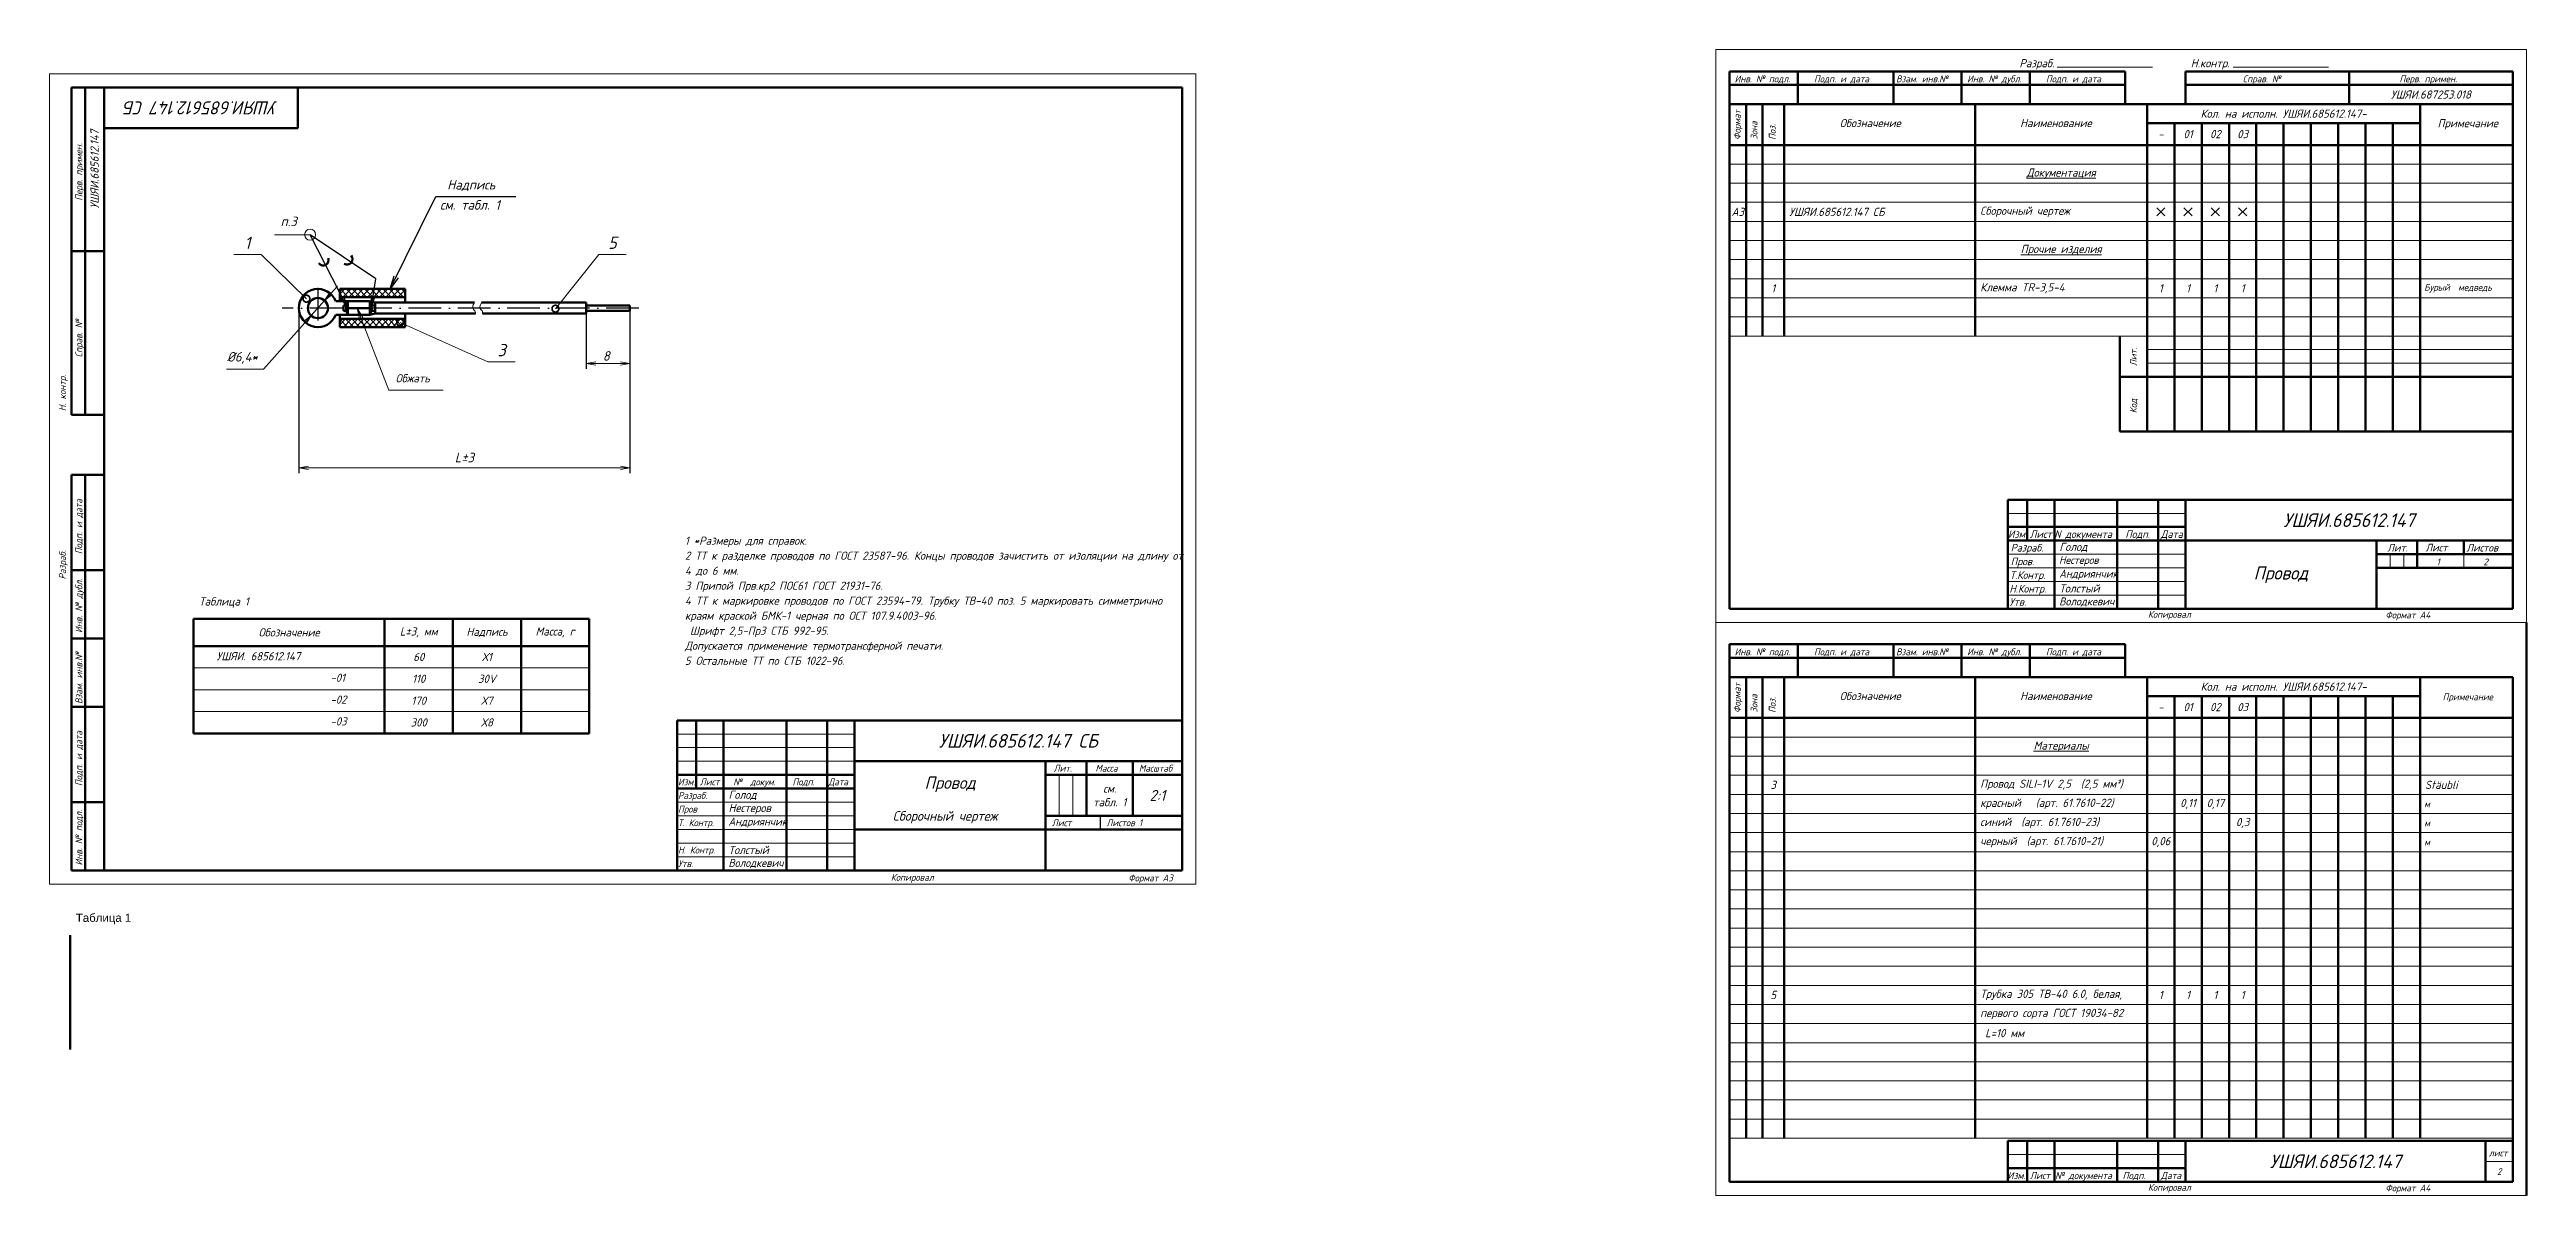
# Model space of a CAD drawing. Header units: millimetres. Extents: x 3219 to 51106, y -14166 to 2063.
# Drawn here: x 7780 to 8688, y 152 to 572 of the extents above; entities that cross this region are included whole.
import ezdxf
from ezdxf.enums import TextEntityAlignment as Align

# ---------------------------------------------------------------- set-up
doc = ezdxf.new("R2010")
doc.units = ezdxf.units.MM
doc.linetypes.add('ACAD_ISO10W100', pattern=[18, 12, -3, 0, -3])
doc.layers.get('0').update_dxf_attribs({"lineweight": 53})
for name, color, linetype, lineweight in [('01', 254, 'Continuous', 70), ('1', 1, 'Continuous', 18), ('TONK', 3, 'Continuous', 20), ('Оси', 3, 'ACAD_ISO10W100', 25), ('Размеры', 2, 'Continuous', 18), ('текст', 4, 'Continuous', 20), ('Штриховка', 80, 'Continuous', 20)]:
    doc.layers.add(name, color=color, linetype=linetype, lineweight=lineweight)
doc.layers.add('FORMAT', color=2, linetype='Continuous')
doc.styles.add('Arial', font='arial.ttf', dxfattribs={"height": 3})
doc.styles.add('Arialc', font='arial.ttf')
doc.styles.add('гост', font='GOST Common Italic.ttf')
doc.dimstyles.new('Arial', dxfattribs={"dimscale": 0, "dimtxt": 3, "dimasz": 3, "dimexe": 2, "dimexo": 0, "dimgap": 2, "dimtad": 1, "dimtoh": 1, "dimdec": 1, "dimrnd": 0.1, "dimzin": 9, "dimtxsty": 'Arial', "dimblk": 'OPEN', "dimcen": -3, "dimdle": 1.25, "dimclrd": 256, "dimclre": 256, "dimclrt": 256, "dimadec": 1, "dimazin": 2, "dimtfac": 1, "dimtdec": 1, "dimtmove": 0, "dimatfit": 3, "dimldrblk": 'DOTSMALL', "dimfxl": 2, "dimtvp": 1.5, "dimtolj": 1, "dimtzin": 1, "dimlwd": -1, "dimarcsym": 0})
doc.dimstyles.new('Arial гост', dxfattribs={"dimscale": 0, "dimtxt": 3.5, "dimasz": 3.5, "dimexe": 2, "dimexo": 0, "dimgap": 2, "dimtad": 1, "dimtoh": 1, "dimdec": 1, "dimrnd": 0.1, "dimzin": 9, "dimtxsty": 'гост', "dimblk": 'OPEN', "dimcen": -3, "dimdle": 1.25, "dimclrd": 256, "dimclre": 256, "dimclrt": 256, "dimadec": 1, "dimazin": 2, "dimtfac": 1, "dimtdec": 1, "dimtmove": 0, "dimatfit": 3, "dimldrblk": 'DOTSMALL', "dimfxl": 2, "dimtvp": 1.5, "dimtolj": 1, "dimtzin": 1, "dimlwd": -1, "dimarcsym": 0})
doc.dimstyles.new('Arial1', dxfattribs={"dimtxt": 3, "dimasz": 3, "dimexe": 2, "dimexo": 0, "dimgap": 2, "dimtad": 2, "dimdec": 1, "dimrnd": 0.1, "dimzin": 9, "dimtxsty": 'Arial', "dimblk": 'OPEN', "dimcen": -3, "dimdle": 1.25, "dimclrd": 256, "dimclre": 256, "dimclrt": 256, "dimadec": 0, "dimazin": 2, "dimtfac": 1, "dimtdec": 1, "dimtmove": 1, "dimatfit": 0, "dimldrblk": 'DOTSMALL', "dimfxl": 2, "dimtvp": 1.5, "dimtolj": 1, "dimtzin": 1, "dimlwd": 25, "dimlwe": 25, "dimarcsym": 0})
doc.dimstyles.new('Arial2  гост', dxfattribs={"dimscale": 0, "dimtxt": 3.5, "dimasz": 3.5, "dimexe": 2, "dimexo": 0, "dimgap": 1, "dimtad": 1, "dimtoh": 1, "dimdec": 1, "dimlfac": 0.5, "dimrnd": 0.1, "dimzin": 9, "dimtxsty": 'гост', "dimblk": 'OPEN', "dimcen": -4, "dimdle": 1.25, "dimclrd": 256, "dimclre": 256, "dimclrt": 256, "dimadec": 1, "dimazin": 2, "dimtfac": 1, "dimtdec": 1, "dimtmove": 0, "dimatfit": 3, "dimldrblk": 'DOTSMALL', "dimfxl": 2, "dimtvp": 1.5, "dimtolj": 1, "dimtzin": 1, "dimlwd": -1, "dimarcsym": 0})

msp = doc.modelspace()

# ---------------------------------------------------------------- texts
at = {"layer": 'FORMAT', "style": 'гост'}
for s, height, p in [('Справ. №', 2.5, (8590.78, 560.03)), ('Перв. примен.', 2.5, (8651.78, 560.03)), ('Примечание', 3, (8666.28, 543.53)), ('Примечание', 2.5, (8666.28, 333.53))]:
    msp.add_text(s, height=height, dxfattribs=at).set_placement(p, align=Align.CENTER)
for s, p in [('Перв. примен.', (7792.12, 527.16)), ('Справ. №', (7792.12, 466.16))]:
    msp.add_text(s, height=2.5, rotation=90, dxfattribs=at).set_placement(p, align=Align.CENTER)
at = {"layer": 'TONK', "style": 'гост'}
for s, height, p in [('Изм.', 2.8, (8497.78, 393.03)), ('Разраб.', 2.8, (8498.78, 388.03)), ('Лист', 2.8, (8505.78, 393.03)), ('N документа', 2.8, (8514.78, 393.03)), ('Подп.', 2.8, (8540.78, 393.03)), ('Дата', 2.8, (8553.78, 393.03)), ('Лит.', 2.8, (8636.78, 388.03)), ('Лист', 2.8, (8650.78, 388.09)), ('Листов ', 2.8, (8665.78, 388.03)), ('Пров.', 2.8, (8498.78, 383.03)), ('1', 2.5, (8654.83, 382.99)), ('2', 2.5, (8672.03, 382.99)), ('Н.Контр.', 2.8, (8498.3, 372.99)), ('Т.Контр.', 2.8, (8498.46, 378.01)), ('Утв.', 2.8, (8498.3, 368.17)), ('лист', 2.5, (8673.99, 166.36)), ('Изм.', 2.6, (8497.63, 158.03)), ('Лист', 2.6, (8505.78, 158.03)), ('№ документа', 2.6, (8515.03, 158.02)), ('Подп.', 2.6, (8539.78, 158.03)), ('Дата', 2.6, (8553.78, 158.03))]:
    msp.add_text(s, height=height, dxfattribs=at).set_placement(p)
for s, insert, char_height, width, attachment_point in [('{\\LДокументация}', (8517.28, 526.53), 3, 63, 5), (' УШЯИ.685612.147 СБ', (8415.78, 512.53), 3, 70, 4), (' Сборочный чертеж', (8485.78, 512.53), 3, 63, 4), ('{\\LПрочие изделия}', (8517.28, 498.53), 3, 63, 5), ('1', (8411.78, 484.53), 3, 8, 5), ('1', (8411.78, 484.53), 3, 8, 5), (' Клемма TR-3,5-4', (8485.78, 484.53), 3, 63, 4), (' Бурый  медведь', (8648.78, 484.53), 2.5, 34, 4), ('{\\LМатериалы}', (8517.28, 316.53), 3, 63, 5), ('3', (8411.78, 302.53), 3, 7.6276, 5), (' Провод SILI-1V 2,5  (2,5 мм²)', (8485.78, 302.53), 3, 63, 4), (' Stäubli ', (8648.78, 302.53), 3, 34, 4), (' синий  (арт. 61.7610-23)  ', (8485.78, 288.53), 3, 60, 4), (' красный   (арт. 61.7610-22)  ', (8485.78, 295.53), 3, 63, 4), (' м', (8648.78, 295.53), 2.5, 34, 4), (' черный  (арт. 61.7610-21)  ', (8485.78, 281.53), 3, 60, 4), (' м', (8648.78, 288.53), 2.5, 34, 4), (' м', (8648.78, 281.53), 2.5, 34, 4), ('5', (8411.78, 225.53), 3, 8, 5), (' Трубка 305 ТВ-40 6.0, белая,', (8485.78, 225.53), 3, 63, 4), (' первого сорта ГОСТ 19034-82 ', (8485.78, 218.53), 3, 63, 4), ('  L=10 мм', (8485.78, 211.53), 3, 63, 4), ('2', (8677.78, 160.78), 2.5, 10, 5)]:
    msp.add_mtext(s, dxfattribs=dict(at, insert=insert, char_height=char_height, width=width, attachment_point=attachment_point))
at = {"layer": 'Размеры', "style": 'гост'}
for s, height, p in [('Разраб.', 3, (8508.37, 565.51)), ('Н.контр.', 3, (8571.87, 565.51)), ('Инв. № подл.', 2.5, (8407.78, 560.03)), ('Подп. и дата', 2.5, (8436.78, 560.03)), ('Инв. № дубл.', 2.5, (8492.78, 560.03)), ('Подп. и дата', 2.5, (8521.78, 560.03)), ('Обозначение', 3, (8447.33, 543.58)), ('Наименование', 3, (8515.35, 543.58)), ('Инв. № подл.', 2.5, (8407.78, 350.03)), ('Подп. и дата', 2.5, (8436.78, 350.03)), ('Инв. № дубл.', 2.5, (8492.78, 350.03)), ('Подп. и дата', 2.5, (8521.78, 350.03)), ('Обозначение', 3, (8447.33, 333.58)), ('Наименование', 3, (8515.35, 333.58))]:
    msp.add_text(s, height=height, dxfattribs=at).set_placement(p, align=Align.CENTER)
for s, height, p in [('Взам. инв.№', 2.5, (8456.78, 560.03)), ('Надпись ', 3.5, (7925.85, 520.72)), ('п.3', 3.5, (7864.8, 507.3)), ('см. табл. 1', 3.5, (7923.23, 513.33)), ('Обжать', 3, (7906.94, 450.05)), ('Взам. инв.№', 2.5, (8456.78, 350.03)), ('Сборочный чертеж', 3.5, (8089.11, 289.38))]:
    msp.add_text(s, height=height, dxfattribs=at).set_placement(p)
for s, p in [('Формат', (8399.81, 544.4)), ('Зона', (8405.99, 542.34)), ('Поз.', (8412.66, 541.78)), ('Лит.', (8544.99, 459.34)), ('Н. контр.', (7786.12, 446.16)), ('Код', (8544.99, 441.34)), ('Подп. и дата', (7792.12, 397.16)), ('Разраб.', (7786.12, 383.16)), ('Инв. № дубл.', (7792.12, 368.16)), ('Формат', (8399.81, 334.4)), ('Зона', (8405.99, 332.34)), ('Поз.', (8412.66, 331.78)), ('Подп. и дата', (7792.12, 312.16)), ('Инв. № подл.', (7792.12, 283.16))]:
    msp.add_text(s, height=2.5, rotation=90, dxfattribs=at).set_placement(p, align=Align.CENTER)
msp.add_text('Взам. инв.№', height=2.5, rotation=90, dxfattribs=at).set_placement((7792.12, 332.16))
for s, insert, char_height, width, attachment_point in [('УШЯИ.687253.018', (8652.78, 555.53), 3, 60, 5), ('Кол. на исполн. УШЯИ.685612.147-', (8598.78, 548.53), 3, 100, 5), ('-', (8553.78, 541.03), 3, 10, 5), ('01', (8563.78, 541.03), 3, 10, 5), ('02', (8573.78, 541.03), 3, 10, 5), ('03', (8583.78, 541.03), 3, 10, 5), ('А3', (8398.78, 512.53), 3, 6, 5), ('1', (7852.65, 501.2), 4.5, 10, 5), ('5', (7986.41, 501.2), 4.5, 10, 5), ('1', (8553.78, 484.53), 3, 10, 5), ('1', (8563.78, 484.53), 3, 10, 5), ('1', (8573.78, 484.53), 3, 10, 5), ('1', (8583.78, 484.53), 3, 10, 5), ('3', (7945.79, 461.86), 4.5, 10, 5), ('УШЯИ.685612.147', (8622.78, 399.53), 5, 120, 5), (' Голод', (8514.78, 389.53), 3, 23, 4), (' Андриянчик', (8514.78, 379.53), 2.9, 23, 4), (' Нестеров ', (8514.78, 384.53), 2.8, 23, 4), (' Толстый', (8514.78, 374.53), 3, 23, 4), (' Володкевич', (8514.78, 369.53), 2.9, 23, 4), ('Кол. на исполн. УШЯИ.685612.147-', (8598.78, 338.53), 3, 100, 5), ('-', (8553.78, 331.03), 3, 10, 5), ('01', (8563.78, 331.03), 3, 10, 5), ('02', (8573.78, 331.03), 3, 10, 5), ('03', (8583.78, 331.03), 3, 10, 5), (' Голод ', (8027.12, 298.66), 3, 23, 4), ('см.\\Pтабл. 1', (8168.62, 298.66), 3, 17, 5), ('2:1', (8186.12, 298.66), 4, 18, 5), (' Андриянчик', (8027.12, 288.66), 2.9, 23, 4), (' Нестеров ', (8027.12, 293.66), 3, 23, 4), ('0,11', (8563.78, 295.53), 3, 10.129, 5), ('0,17', (8573.78, 295.53), 3, 10.129, 5), ('0,06', (8553.78, 281.53), 3, 10, 5), ('0,3', (8583.78, 288.53), 3, 10.129, 5), (' Володкевич', (8027.12, 273.66), 2.9, 23, 4), (' Толстый', (8027.12, 278.66), 3, 23, 4), ('1', (8553.78, 225.53), 3, 10, 5), ('1', (8563.78, 225.53), 3, 10, 5), ('1', (8573.78, 225.53), 3, 10, 5), ('1', (8583.78, 225.53), 3, 10, 5), ('УШЯИ.685612.147', (8617.78, 164.53), 5, 110, 5)]:
    msp.add_mtext(s, dxfattribs=dict(at, insert=insert, char_height=char_height, width=width, attachment_point=attachment_point))
at = {"layer": 'Размеры', "ltscale": 1.5, "attachment_point": 5, "style": 'гост'}
for s, insert, char_height, width, rotation in [('УШЯИ.685612.147 СБ', (7835.62, 550.66), 4.8, 71, 180), ('УШЯИ.685612.147', (7796.62, 528.16), 3, 60, 90)]:
    msp.add_mtext(s, dxfattribs=dict(at, insert=insert, char_height=char_height, width=width, rotation=rotation))
at = {"layer": 'Размеры', "insert": (8012.96, 393.52), "char_height": 3, "width": 183.2481, "attachment_point": 1, "line_spacing_factor": 1.1, "style": 'гост'}
msp.add_mtext('1 *Размеры для справок.\\P2 ТТ к разделке проводов по ГОСТ 23587-96. Концы проводов зачистить от изоляции на длину от 4 до 6 мм.\\P3 Припой Прв.кр2 ПОС61 ГОСТ 21931-76.\\P4 ТТ к маркировке проводов по ГОСТ 23594-79. Трубку ТВ-40 поз. 5 маркировать симметрично краям краской БМК-1 черная по ОСТ 107.9.4003-96.\\P Шрифт 2,5-Пр3 СТБ 992-95.\\PДопускается применение термотрансферной печати.\\P5 Остальные ТТ по СТБ 1022-96.', dxfattribs=at)
at = {"layer": 'Размеры', "ltscale": 1.5, "attachment_point": 5, "style": 'гост'}
for s, insert, char_height, width in [('Провод', (8597.78, 379.53), 4.8, 70), ('УШЯИ.685612.147 СБ', (8135.12, 318.66), 5, 120), ('Провод', (8110.12, 302.7), 4.5, 70)]:
    msp.add_mtext(s, dxfattribs=dict(at, insert=insert, char_height=char_height, width=width))
at = {"layer": 'текст'}
for s, style, p in [('Таблица 1', 'гост', (7834.92, 368.24)), ('УШЯИ. 685612.147', 'гост', (7841.34, 348.18)), ('-01', 'гост', (7883.06, 340.27)), ('-02', 'гост', (7883.06, 332.27)), ('-03', 'гост', (7883.06, 324.27)), ('Таблица 1', 'Arialc', (7789.75, 252.32))]:
    msp.add_text(s, height=3, dxfattribs=dict(at, style=style)).set_placement(p)
at = {"layer": 'текст', "char_height": 3, "attachment_point": 5, "style": 'гост'}
for s, insert, width in [('Обозначение', (7867.91, 358.4), 70), ('L%%P3, мм', (7915.41, 358.4), 25), ('Надпись', (7940.41, 358.4), 25), ('Масса, г', (7965.41, 358.4), 25), ('60', (7915.41, 349.4), 25), ('Х1', (7940.41, 349.4), 25), ('110', (7915.41, 341.4), 25), ('30V', (7940.41, 341.4), 25), ('300', (7915.41, 325.4), 25), ('170', (7915.41, 333.4), 25), ('Х8', (7940.41, 325.4), 25), ('Х7', (7940.41, 333.4), 25)]:
    msp.add_mtext(s, dxfattribs=dict(at, insert=insert, width=width))
at = {"layer": 'Штриховка', "style": 'гост'}
for s, p in [('Копировал', (8549.08, 363.74)), ('Формат А4', (8636.09, 363.53)), ('Разраб.', (8010.42, 297.37)), ('Изм.', (8010.42, 302.37)), ('Лист', (8018.42, 302.37)), ('Дата', (8065.53, 302.37)), ('Пров.', (8010.42, 292.37)), ('Т. Контр.', (8010.42, 287.37)), ('Лист ', (8147.42, 287.37)), ('Листов 1', (8167.42, 287.37)), ('Утв.', (8010.42, 272.37)), ('Н. Контр.', (8010.42, 277.37)), ('Копировал', (8088.42, 267.37)), ('Формат А3', (8175.43, 267.16)), ('Копировал', (8549.08, 153.74)), ('Формат А4', (8636.09, 153.53))]:
    msp.add_text(s, height=2.5, dxfattribs=at).set_placement(p)
for s, p in [('Лит.', (8151.42, 307.37)), ('Масса', (8167.42, 307.37)), ('Масштаб', (8185.42, 307.37)), ('№  докум.', (8038.42, 302.37)), ('Подп.', (8056.42, 302.37))]:
    msp.add_text(s, height=2.5, dxfattribs=at).set_placement(p, align=Align.CENTER)

# ---------------------------------------------------------------- blocks, each defined once
blk = doc.blocks.new('_Open')
at = {"color": 0, "linetype": 'ByBlock', "lineweight": -2}
for p, q in [((-1, 0.17), (0, 0)), ((-1, -0.17), (0, 0)), ((0, 0), (-1, 0))]:
    blk.add_line(p, q, dxfattribs=at)
blk = doc.blocks.new('*D669')
at = {"layer": 'Defpoints', "color": 0, "transparency": 16777216}
for p in [(7876, 474.51), (7880.93, 480.03)]:
    blk.add_point(p, dxfattribs=at)
at = {"layer": 'Размеры', "transparency": 16777216}
for p, q in [((7883.26, 482.64), (7885.59, 485.25)), ((7880.93, 480.03), (7876, 474.51)), ((7858.49, 454.89), (7873.67, 471.9)), ((7845.02, 454.89), (7858.49, 454.89))]:
    blk.add_line(p, q, dxfattribs=at)
at = {"layer": 'Размеры', "transparency": 16777216, "xscale": 3.5, "yscale": 3.5, "zscale": 3.5}
for p, rotation in [((7880.93, 480.03), 228.2478388657669), ((7876, 474.51), 48.24783886576686)]:
    blk.add_blockref('_Open', p, dxfattribs=dict(at, rotation=rotation))
at = {"layer": 'Размеры', "transparency": 16777216, "insert": (7850.76, 458.99), "char_height": 3.5, "attachment_point": 5, "style": 'гост'}
blk.add_mtext('\\A1;%%C6,4*', dxfattribs=at)
blk = doc.blocks.new('_DotSmall')
at = {"color": 0, "linetype": 'ByBlock', "const_width": 0.5}
blk.add_lwpolyline([(-0.0625, 0, 1), (0.0625, 0, 1)], format="xyb", close=True, dxfattribs=at)
blk = doc.blocks.new('*D670')
at = {"layer": 'Defpoints', "color": 0, "transparency": 16777216}
for p in [(7871.47, 477.27), (7992.82, 476.27), (7992.82, 418.73)]:
    blk.add_point(p, dxfattribs=at)
at = {"layer": 'Размеры', "lineweight": -2, "transparency": 16777216}
for p, q in [((7871.47, 477.27), (7871.47, 416.73)), ((7992.82, 476.27), (7992.82, 416.73))]:
    blk.add_line(p, q, dxfattribs=at)
at = {"layer": 'Размеры', "transparency": 16777216}
blk.add_line((7874.97, 418.73), (7989.32, 418.73), dxfattribs=at)
at = {"layer": 'Размеры', "transparency": 16777216, "xscale": 3.5, "yscale": 3.5, "zscale": 3.5, "rotation": 180}
blk.add_blockref('_Open', (7871.47, 418.73), dxfattribs=at)
at = {"layer": 'Размеры', "transparency": 16777216, "xscale": 3.5, "yscale": 3.5, "zscale": 3.5}
blk.add_blockref('_Open', (7992.82, 418.73), dxfattribs=at)
at = {"layer": 'Размеры', "transparency": 16777216, "insert": (7932.14, 422.48), "char_height": 3.5, "attachment_point": 5, "style": 'гост'}
blk.add_mtext('\\A1;L%%P3', dxfattribs=at)
blk = doc.blocks.new('*D671')
at = {"layer": 'Defpoints', "color": 0, "transparency": 16777216}
for p in [(7976.82, 475.27), (7992.82, 476.27), (7992.82, 456.98)]:
    blk.add_point(p, dxfattribs=at)
at = {"layer": 'Размеры', "lineweight": -2, "transparency": 16777216}
for p, q in [((7976.82, 475.27), (7976.82, 454.98)), ((7992.82, 476.27), (7992.82, 454.98))]:
    blk.add_line(p, q, dxfattribs=at)
at = {"layer": 'Размеры', "transparency": 16777216}
blk.add_line((7980.32, 456.98), (7989.32, 456.98), dxfattribs=at)
at = {"layer": 'Размеры', "transparency": 16777216, "xscale": 3.5, "yscale": 3.5, "zscale": 3.5, "rotation": 180}
blk.add_blockref('_Open', (7976.82, 456.98), dxfattribs=at)
at = {"layer": 'Размеры', "transparency": 16777216, "xscale": 3.5, "yscale": 3.5, "zscale": 3.5}
blk.add_blockref('_Open', (7992.82, 456.98), dxfattribs=at)
at = {"layer": 'Размеры', "transparency": 16777216, "insert": (7984.14, 459.73), "char_height": 3.5, "attachment_point": 5, "style": 'гост'}
blk.add_mtext('\\A1;8', dxfattribs=at)

# ---------------------------------------------------------------- dimensions: what is measured, and where the dimension line sits
at = {"layer": 'Размеры'}
dim = msp.add_diameter_dim_2p(p1=(7880.93, 480.03), p2=(7876, 474.51), text='%%C6,4*', dimstyle='Arial гост', override={"dimscale": 1}, dxfattribs=at)
dim.commit()
dim.dimension.update_dxf_attribs({"geometry": '*D669', "text_midpoint": (7850.76, 454.89), "dimtype": 163})
dim = msp.add_linear_dim(base=(7992.82, 418.73), p1=(7871.47, 477.27), p2=(7992.82, 476.27), text='L%%P3', dimstyle='Arial гост', override={"dimscale": 1}, dxfattribs=at)
dim.commit()
dim.dimension.update_dxf_attribs({"geometry": '*D670', "text_midpoint": (7932.14, 418.73), "dimtype": 160})
dim = msp.add_linear_dim(base=(7992.82, 456.98), p1=(7976.82, 475.27), p2=(7992.82, 476.27), dimstyle='Arial2  гост', override={"dimscale": 1}, dxfattribs=at)
dim.commit()
dim.dimension.update_dxf_attribs({"geometry": '*D671', "text_midpoint": (7984.14, 456.98), "dimtype": 160})

# ---------------------------------------------------------------- hatches: boundary and pattern name
h = msp.add_hatch(color=256)
h.paths.add_polyline_path([(7889.47, 479.77, 0.138092), (7888.76, 477.27), (7889.47, 477.27)])
h.paths.add_polyline_path([(7889.47, 477.27), (7888.76, 477.27, 0.138092), (7889.47, 474.77)])
h = msp.add_hatch(color=256)
h.paths.add_polyline_path([(7897.47, 479.77, -0.138092), (7898.17, 477.27), (7897.47, 477.27)])
h.paths.add_polyline_path([(7897.47, 477.27), (7898.17, 477.27, -0.138092), (7897.47, 474.77)])
at = {"layer": 'Штриховка'}
h = msp.add_hatch(dxfattribs=at)
h.set_pattern_fill('ANSI37', color=256, scale=0.5, style=0)
h.set_pattern_definition([(45, (5324.729, -1291.3373), (-1.122532, 1.122532), []), (135, (5324.729, -1291.3373), (-1.122532, -1.122532), [])])
h.paths.add_polyline_path([(7910.47, 481.27), (7910.47, 484.27), (7886.47, 484.27), (7886.47, 481.27)])
h.paths.add_polyline_path([(7910.47, 470.27), (7910.47, 473.27), (7886.47, 473.27), (7886.47, 470.27)])

# ---------------------------------------------------------------- linework, layer by layer
for p, q in [((8395.78, 564.03), (8395.78, 367.03)), ((8540.78, 564.03), (8395.78, 564.03)), ((8420.78, 552.03), (8420.78, 564.03)), ((8455.78, 552.03), (8455.78, 564.03)), ((8480.78, 552.03), (8480.78, 564.03)), ((8505.78, 552.03), (8505.78, 564.03)), ((8540.78, 552.03), (8540.78, 564.03)), ((8562.78, 552.03), (8562.78, 564.03)), ((8562.78, 564.03), (8682.78, 564.03)), ((8622.78, 552.03), (8622.78, 564.03)), ((8682.78, 564.03), (8682.78, 552.03)), ((7788.12, 438.16), (7788.12, 558.16)), ((7788.12, 558.16), (7800.12, 558.16)), ((7793.12, 438.16), (7793.12, 558.16)), ((7800.12, 271.16), (7800.12, 558.16)), ((7800.12, 558.16), (8195.12, 558.16)), ((8195.12, 558.16), (8195.12, 271.16)), ((8395.78, 559.03), (8540.78, 559.03)), ((8562.78, 559.03), (8682.78, 559.03)), ((8395.78, 552.03), (8682.78, 552.03)), ((8395.78, 367.03), (8395.78, 552.03)), ((8401.78, 552.03), (8401.78, 467.03)), ((8407.78, 552.03), (8407.78, 467.03)), ((8415.78, 552.03), (8415.78, 467.03)), ((8485.78, 552.03), (8485.78, 467.03)), ((8548.78, 552.03), (8548.78, 432.03)), ((8548.78, 545.03), (8648.78, 545.03)), ((8558.78, 545.03), (8558.78, 432.03)), ((8568.78, 545.03), (8568.78, 432.03)), ((8578.78, 545.03), (8578.78, 432.03)), ((8588.78, 545.03), (8588.78, 432.03)), ((8598.78, 545.03), (8598.78, 432.03)), ((8608.78, 545.03), (8608.78, 432.03)), ((8618.78, 545.03), (8618.78, 432.03)), ((8628.78, 545.03), (8628.78, 432.03)), ((8638.78, 545.03), (8638.78, 432.03)), ((8648.78, 552.03), (8648.78, 432.03)), ((8682.78, 552.03), (8682.78, 367.03)), ((8682.78, 537.03), (8395.78, 537.03)), ((7800.12, 498.16), (7788.12, 498.16)), ((7910.47, 484.27), (7886.47, 484.27)), ((7886.47, 479.77), (7886.47, 484.27)), ((7910.47, 481.27), (7886.47, 481.27)), ((7909.47, 484.27), (7909.47, 484.27)), ((7910.47, 484.27), (7910.47, 479.27)), ((7897.47, 479.77), (7885.01, 479.77)), ((7897.47, 474.77), (7885.01, 474.77)), ((7886.47, 474.77), (7886.47, 470.27)), ((7910.47, 473.27), (7886.47, 473.27)), ((7888.87, 478.27), (7887.79, 478.27)), ((7887.79, 478.27), (7887.79, 476.27)), ((7888.87, 476.27), (7887.79, 476.27)), ((7889.47, 479.77), (7889.47, 474.77)), ((7889.47, 479.77), (7889.47, 474.77)), ((7889.47, 479.77), (7889.47, 474.77)), ((7897.47, 479.77), (7897.47, 474.77)), ((7897.47, 479.77), (7897.47, 474.77)), ((7899.47, 479.27), (7897.47, 479.77)), ((7899.47, 475.27), (7897.47, 474.77)), ((7899.47, 478.27), (7898.07, 478.27)), ((7899.47, 476.27), (7898.07, 476.27)), ((7899.47, 479.27), (7899.47, 475.27)), ((7935.83, 479.27), (7899.47, 479.27)), ((7936.17, 475.27), (7899.47, 475.27)), ((7909.47, 473.27), (7901.47, 473.27)), ((7909.47, 473.27), (7901.47, 473.27)), ((7909.47, 473.27), (7901.47, 473.27)), ((7910.47, 475.27), (7910.47, 470.27)), ((7976.82, 479.27), (7938.45, 479.27)), ((7976.82, 475.27), (7938.79, 475.27)), ((7976.82, 475.27), (7976.82, 479.27)), ((7976.82, 478.27), (7992.82, 478.27)), ((7976.82, 476.27), (7992.82, 476.27)), ((7992.82, 478.27), (7992.82, 476.27)), ((7910.47, 470.27), (7886.47, 470.27)), ((8538.78, 432.03), (8538.78, 467.03)), ((8538.78, 452.03), (8682.78, 452.03)), ((7800.12, 438.16), (7788.12, 438.16)), ((8538.78, 432.03), (8682.78, 432.03)), ((7800.12, 416.16), (7788.12, 416.16)), ((7788.12, 416.16), (7788.12, 271.16)), ((7793.12, 271.16), (7793.12, 416.16)), ((8497.78, 407.03), (8682.78, 407.03)), ((8497.78, 407.03), (8497.78, 367.03)), ((8504.78, 407.03), (8504.78, 392.03)), ((8514.78, 407.03), (8514.78, 367.03)), ((8537.78, 407.03), (8537.78, 367.03)), ((8552.78, 407.03), (8552.78, 367.03)), ((8562.78, 407.03), (8562.78, 367.03)), ((8562.78, 397.03), (8497.78, 397.03)), ((8497.78, 392.03), (8562.78, 392.03)), ((8562.78, 392.03), (8682.78, 392.03)), ((8632.78, 367.03), (8632.78, 392.03)), ((8647.78, 392.03), (8647.78, 382.03)), ((8664.78, 387.03), (8664.78, 392.03)), ((8632.78, 387.03), (8682.78, 387.03)), ((8632.78, 382.03), (8682.78, 382.03)), ((7800.12, 381.16), (7788.12, 381.16)), ((7977.91, 363.4), (7832.91, 363.4)), ((7832.91, 363.4), (7832.91, 321.4)), ((7902.91, 363.4), (7902.91, 321.4)), ((7927.91, 363.4), (7927.91, 321.4)), ((7952.91, 363.4), (7952.91, 321.4)), ((7977.91, 363.4), (7977.91, 321.4)), ((7977.91, 363.4), (7977.91, 321.4)), ((8682.78, 367.03), (8395.78, 367.03)), ((7800.12, 356.16), (7788.12, 356.16)), ((8395.78, 354.03), (8395.78, 157.03)), ((8540.78, 354.03), (8395.78, 354.03)), ((8420.78, 342.03), (8420.78, 354.03)), ((8455.78, 342.03), (8455.78, 354.03)), ((8480.78, 342.03), (8480.78, 354.03)), ((8505.78, 342.03), (8505.78, 354.03)), ((8540.78, 342.03), (8540.78, 354.03)), ((8687.78, 152.03), (8687.78, 362.03)), ((7977.91, 353.4), (7832.91, 353.4)), ((8395.78, 349.03), (8540.78, 349.03)), ((8395.78, 342.03), (8682.78, 342.03)), ((8395.78, 157.03), (8395.78, 342.03)), ((8401.78, 342.03), (8401.78, 173.03)), ((8407.78, 342.03), (8407.78, 173.03)), ((8415.78, 342.03), (8415.78, 173.03)), ((8485.78, 342.03), (8485.78, 173.03)), ((8548.78, 342.03), (8548.78, 173.03)), ((8648.78, 342.03), (8648.78, 173.03)), ((8682.78, 342.03), (8682.78, 157.03)), ((7800.12, 331.16), (7788.12, 331.16)), ((8682.78, 327.03), (8395.78, 327.03)), ((8548.78, 335.03), (8648.78, 335.03)), ((8558.78, 335.03), (8558.78, 173.03)), ((8568.78, 335.03), (8568.78, 173.03)), ((8578.78, 335.03), (8578.78, 173.03)), ((8588.78, 335.03), (8588.78, 173.03)), ((8598.78, 335.03), (8598.78, 173.03)), ((8608.78, 335.03), (8608.78, 173.03)), ((8618.78, 335.03), (8618.78, 173.03)), ((8628.78, 335.03), (8628.78, 173.03)), ((8638.78, 335.03), (8638.78, 173.03)), ((7977.91, 321.4), (7832.91, 321.4)), ((8010.12, 326.16), (8010.12, 271.16)), ((8195.12, 326.16), (8010.12, 326.16)), ((8017.12, 326.16), (8017.12, 301.16)), ((8027.12, 326.16), (8027.12, 271.16)), ((8050.12, 326.16), (8050.12, 271.16)), ((8065.12, 326.16), (8065.12, 271.16)), ((8075.12, 326.16), (8075.12, 271.16)), ((8195.12, 311.16), (8075.12, 311.16)), ((8145.12, 311.16), (8145.12, 271.16)), ((8160.12, 311.16), (8160.12, 291.16)), ((8177.12, 311.16), (8177.12, 291.16)), ((8075.12, 306.16), (8010.12, 306.16)), ((8075.12, 301.16), (8010.12, 301.16)), ((8195.12, 306.16), (8145.12, 306.16)), ((7800.12, 296.16), (7788.12, 296.16)), ((8195.12, 291.16), (8145.12, 291.16)), ((8195.12, 286.16), (8075.12, 286.16)), ((7788.12, 271.16), (8195.12, 271.16)), ((7787.74, 247.48), (7787.74, 205.48)), ((8497.78, 172.03), (8682.78, 172.03)), ((8497.78, 172.03), (8497.78, 157.03)), ((8504.78, 157.03), (8504.78, 172.03)), ((8514.78, 172.03), (8514.78, 157.03)), ((8537.78, 172.03), (8537.78, 157.03)), ((8552.78, 172.03), (8552.78, 157.03)), ((8562.78, 172.03), (8562.78, 157.03)), ((8672.78, 157.03), (8672.78, 172.03)), ((8682.78, 157.03), (8395.78, 157.03)), ((8562.78, 162.03), (8497.78, 162.03))]:
    msp.add_line(p, q)
for points in [[(7871.12, 558.16), (7871.12, 557.16), (7871.12, 543.16)], [(7871.12, 543.16), (7801.12, 543.16), (7800.12, 543.16)], [(7800.12, 416.16), (7788.12, 416.16)], [(8540.78, 342.03), (8540.78, 354.03)], [(8540.78, 342.03), (8540.78, 354.03)], [(8540.78, 342.03), (8540.78, 354.03)]]:
    msp.add_lwpolyline(points)
msp.add_circle((7878.47, 477.27), 3.7)
for centre, radius, start, end in [((7880.39, 494.88), 1.99, 216.90149, 21.58179), ((7889.2, 495.19), 1.99, 236.40301, 41.08332), ((7878.47, 477.27), 7, 20.92483, 339.07517), ((7893.56, 477.27), 4.79, 148.55059, 211.44941), ((7893.38, 477.27), 4.79, 328.55059, 31.44941)]:
    msp.add_arc(centre, radius, start, end)
at = {"layer": '01'}
msp.add_line((7897.47, 477.27), (7889.47, 477.27), dxfattribs=at)
at = {"layer": '1'}
for p, q in [((7977.91, 345.4), (7832.91, 345.4)), ((7977.91, 337.4), (7832.91, 337.4)), ((7977.91, 329.4), (7832.91, 329.4))]:
    msp.add_line(p, q, dxfattribs=at)
for points, knots in [([(7935.83, 479.27), (7935.72, 479.01), (7935.24, 478.26), (7935.07, 476.95), (7936.22, 476.2), (7936.21, 475.51), (7936.17, 475.27)], [1.981598, 1.981598, 1.981598, 1.981598, 2.831574, 4.247199, 5.578608, 6.276254, 6.276254, 6.276254, 6.276254]), ([(7938.45, 479.27), (7938.33, 479.02), (7937.87, 478.29), (7937.7, 476.99), (7938.87, 476.23), (7938.85, 475.53), (7938.79, 475.27)], [2.032447, 2.032447, 2.032447, 2.032447, 2.831574, 4.247199, 5.578608, 6.321872, 6.321872, 6.321872, 6.321872])]:
    msp.add_open_spline(points, degree=3, knots=knots, dxfattribs=at)
at = {"layer": 'FORMAT'}
for p, q in [((8395.78, 564.03), (8395.78, 552.03)), ((8682.78, 564.03), (8682.78, 552.03)), ((7788.12, 558.16), (7800.12, 558.16)), ((8450.78, 552.03), (8395.78, 552.03)), ((8395.78, 367.03), (8395.78, 552.03)), ((8395.78, 367.03), (8395.78, 552.03)), ((8682.78, 552.03), (8682.78, 367.03)), ((8552.28, 511.03), (8555.28, 514.03)), ((8552.28, 514.03), (8555.28, 511.03)), ((8562.28, 511.03), (8565.28, 514.03)), ((8562.28, 514.03), (8565.28, 511.03)), ((8572.28, 511.03), (8575.28, 514.03)), ((8572.28, 514.03), (8575.28, 511.03)), ((8582.28, 511.03), (8585.28, 514.03)), ((8582.28, 514.03), (8585.28, 511.03)), ((8395.78, 354.03), (8395.78, 342.03)), ((8450.78, 342.03), (8395.78, 342.03)), ((8395.78, 157.03), (8395.78, 342.03)), ((8395.78, 157.03), (8395.78, 342.03)), ((8682.78, 342.03), (8682.78, 157.03)), ((8165.12, 291.16), (8165.12, 286.16)), ((7788.12, 271.16), (7800.12, 271.16)), ((8195.12, 271.16), (8010.12, 271.16)), ((8195.12, 271.16), (8010.12, 271.16)), ((8195.12, 271.16), (8010.12, 271.16))]:
    msp.add_line(p, q, dxfattribs=at)
for points in [[(8395.78, 564.03), (8535.78, 564.03), (8540.78, 564.03)], [(8395.78, 564.03), (8535.78, 564.03), (8540.78, 564.03)], [(8395.78, 564.03), (8535.78, 564.03), (8540.78, 564.03)], [(8420.78, 552.03), (8420.78, 564.03)], [(8420.78, 552.03), (8420.78, 564.03)], [(8420.78, 552.03), (8420.78, 564.03)], [(8455.78, 552.03), (8455.78, 564.03)], [(8455.78, 552.03), (8455.78, 564.03)], [(8455.78, 552.03), (8455.78, 564.03)], [(8480.78, 552.03), (8480.78, 564.03)], [(8480.78, 552.03), (8480.78, 564.03)], [(8480.78, 552.03), (8480.78, 564.03)], [(8505.78, 552.03), (8505.78, 564.03)], [(8505.78, 552.03), (8505.78, 564.03)], [(8505.78, 552.03), (8505.78, 564.03)], [(8540.78, 552.03), (8540.78, 564.03)], [(8540.78, 552.03), (8540.78, 564.03)], [(8540.78, 552.03), (8540.78, 564.03)], [(8682.78, 564.03), (8562.78, 564.03)], [(8562.78, 552.03), (8562.78, 564.03)], [(8622.78, 552.03), (8622.78, 564.03)], [(7788.12, 558.16), (7788.12, 438.16)], [(7793.12, 558.16), (7793.12, 438.16)], [(8395.78, 559.03), (8535.78, 559.03), (8540.78, 559.03)], [(8395.78, 559.03), (8535.78, 559.03), (8540.78, 559.03)], [(8395.78, 559.03), (8535.78, 559.03), (8540.78, 559.03)], [(8682.78, 559.03), (8562.78, 559.03)], [(8682.78, 552.03), (8395.78, 552.03)], [(7800.12, 498.16), (7788.12, 498.16)], [(7800.12, 438.16), (7788.12, 438.16)], [(7788.12, 271.16), (7788.12, 411.16), (7788.12, 416.16)], [(7788.12, 271.16), (7788.12, 411.16), (7788.12, 416.16)], [(7800.12, 416.16), (7788.12, 416.16)], [(7788.12, 271.16), (7788.12, 411.16), (7788.12, 416.16)], [(7793.12, 271.16), (7793.12, 411.16), (7793.12, 416.16)], [(7793.12, 271.16), (7793.12, 411.16), (7793.12, 416.16)], [(7793.12, 271.16), (7793.12, 411.16), (7793.12, 416.16)], [(7800.12, 381.16), (7788.12, 381.16)], [(7800.12, 381.16), (7788.12, 381.16)], [(7800.12, 381.16), (7788.12, 381.16)], [(7800.12, 356.16), (7788.12, 356.16)], [(7800.12, 356.16), (7788.12, 356.16)], [(7800.12, 356.16), (7788.12, 356.16)], [(8395.78, 354.03), (8535.78, 354.03), (8540.78, 354.03)], [(8395.78, 354.03), (8535.78, 354.03), (8540.78, 354.03)], [(8395.78, 354.03), (8535.78, 354.03), (8540.78, 354.03)], [(8420.78, 342.03), (8420.78, 354.03)], [(8420.78, 342.03), (8420.78, 354.03)], [(8420.78, 342.03), (8420.78, 354.03)], [(8455.78, 342.03), (8455.78, 354.03)], [(8455.78, 342.03), (8455.78, 354.03)], [(8455.78, 342.03), (8455.78, 354.03)], [(8480.78, 342.03), (8480.78, 354.03)], [(8480.78, 342.03), (8480.78, 354.03)], [(8480.78, 342.03), (8480.78, 354.03)], [(8505.78, 342.03), (8505.78, 354.03)], [(8505.78, 342.03), (8505.78, 354.03)], [(8505.78, 342.03), (8505.78, 354.03)], [(8395.78, 349.03), (8535.78, 349.03), (8540.78, 349.03)], [(8395.78, 349.03), (8535.78, 349.03), (8540.78, 349.03)], [(8395.78, 349.03), (8535.78, 349.03), (8540.78, 349.03)], [(8682.78, 342.03), (8395.78, 342.03)], [(7800.12, 331.16), (7788.12, 331.16)], [(7800.12, 331.16), (7788.12, 331.16)], [(7800.12, 331.16), (7788.12, 331.16)], [(7800.12, 296.16), (7788.12, 296.16)], [(7800.12, 296.16), (7788.12, 296.16)], [(7800.12, 296.16), (7788.12, 296.16)]]:
    msp.add_lwpolyline(points, dxfattribs=at)
at = {"layer": 'TONK'}
for p, q in [((8497.78, 402.03), (8562.78, 402.03)), ((8497.78, 387.03), (8562.78, 387.03)), ((8562.78, 382.03), (8497.78, 382.03)), ((8637.78, 382.03), (8637.78, 387.03)), ((8642.78, 387.03), (8642.78, 382.03)), ((8664.78, 382.03), (8664.78, 387.03)), ((8562.78, 377.03), (8497.78, 377.03)), ((8497.78, 372.03), (8562.78, 372.03))]:
    msp.add_line(p, q, dxfattribs=at)
at = {"layer": 'Оси'}
for p, q in [((7878.47, 484.72), (7878.47, 468.85)), ((7996.04, 477.27), (7865.36, 477.27))]:
    msp.add_line(p, q, dxfattribs=at)
at = {"layer": 'Размеры'}
for p, q in [((8390.78, 572.03), (8390.78, 362.03)), ((8687.78, 572.03), (8390.78, 572.03)), ((8687.78, 572.03), (8687.78, 362.03)), ((7780.12, 563.16), (7780.12, 266.16)), ((7780.12, 563.16), (8200.12, 563.16)), ((8200.12, 266.16), (8200.12, 563.16)), ((8200.12, 266.16), (8200.12, 563.16)), ((8200.12, 563.16), (8200.12, 266.16)), ((8200.12, 563.16), (8200.12, 266.16)), ((8515.78, 565.53), (8550.78, 565.53)), ((8580.28, 565.53), (8615.28, 565.53)), ((8200.12, 266.16), (8200.12, 561.16)), ((8682.78, 530.03), (8395.78, 530.03)), ((8682.78, 523.03), (8395.78, 523.03)), ((8682.78, 516.03), (8395.78, 516.03)), ((8682.78, 509.03), (8395.78, 509.03)), ((8682.78, 502.03), (8395.78, 502.03)), ((8682.78, 495.03), (8395.78, 495.03)), ((8682.78, 488.03), (8395.78, 488.03)), ((8682.78, 481.03), (8395.78, 481.03)), ((8682.78, 474.03), (8395.78, 474.03)), ((8682.78, 467.03), (8395.78, 467.03)), ((8548.78, 462.03), (8682.78, 462.03)), ((8682.78, 457.03), (8548.78, 457.03)), ((8390.78, 362.03), (8687.78, 362.03)), ((8390.78, 362.03), (8390.78, 152.03)), ((8687.78, 362.03), (8390.78, 362.03)), ((8687.78, 152.03), (8687.78, 362.03)), ((8687.78, 362.03), (8687.78, 152.03)), ((8687.78, 362.03), (8687.78, 152.03)), ((8687.78, 362.03), (8687.78, 152.03)), ((8687.78, 362.03), (8687.78, 152.03)), ((8075.12, 321.16), (8010.12, 321.16)), ((8682.78, 320.03), (8395.78, 320.03)), ((8075.12, 316.16), (8010.12, 316.16)), ((8075.12, 311.16), (8010.12, 311.16)), ((8682.78, 313.03), (8395.78, 313.03)), ((8150.12, 306.16), (8150.12, 291.16)), ((8155.12, 306.16), (8155.12, 291.16)), ((8682.78, 306.03), (8395.78, 306.03)), ((8075.12, 296.16), (8010.12, 296.16)), ((8075.12, 291.16), (8010.12, 291.16)), ((8682.78, 299.03), (8395.78, 299.03)), ((8682.78, 292.03), (8395.78, 292.03)), ((8075.12, 286.16), (8010.12, 286.16)), ((8682.78, 285.03), (8395.78, 285.03)), ((8075.12, 281.16), (8010.12, 281.16)), ((8075.12, 276.16), (8010.12, 276.16)), ((8682.78, 278.03), (8395.78, 278.03)), ((7780.12, 266.16), (8200.12, 266.16)), ((8682.78, 271.03), (8395.78, 271.03)), ((8682.78, 264.03), (8395.78, 264.03)), ((8682.78, 257.03), (8395.78, 257.03)), ((8682.78, 250.03), (8395.78, 250.03)), ((8682.78, 243.03), (8395.78, 243.03)), ((8682.78, 236.03), (8395.78, 236.03)), ((8682.78, 229.03), (8395.78, 229.03)), ((8682.78, 222.03), (8395.78, 222.03)), ((8682.78, 215.03), (8395.78, 215.03)), ((8682.78, 208.03), (8395.78, 208.03)), ((8682.78, 201.03), (8395.78, 201.03)), ((8682.78, 194.03), (8395.78, 194.03)), ((8682.78, 187.03), (8395.78, 187.03)), ((8682.78, 180.03), (8395.78, 180.03)), ((8682.78, 173.03), (8395.78, 173.03)), ((8497.78, 167.03), (8562.78, 167.03)), ((8672.78, 164.53), (8682.78, 164.53)), ((8390.78, 152.03), (8687.78, 152.03)), ((8390.78, 152.03), (8687.78, 152.03))]:
    msp.add_line(p, q, dxfattribs=at)
msp.add_lwpolyline([(7875.61, 504.17), (7875.61, 504.17), (7862.61, 504.17)], dxfattribs=at)
msp.add_circle((7875.61, 504.17), 2.02, dxfattribs=at)

msp.set_redraw_order([(e.dxf.handle, doc.entitydb.next_handle()) for e in msp.query("TEXT MTEXT ATTDEF DIMENSION ARC_DIMENSION")])  # texts and dimensions are drawn at this point

# ---------------------------------------------------------------- leaders
for points, dimstyle, override in [([(7904.93, 484.27), (7921.73, 518.11), (7950.98, 518.11)], 'Arial1', {"dimasz": 5, "dimgap": 2, "dimtad": 0, "dimldrblk": 'Open'}), ([(7889.12, 477.9), (7875.61, 504.17)], 'Arial1', {"dimasz": 4, "dimgap": 2, "dimtad": 0, "dimldrblk": 'Open'}), ([(7898.12, 477.79), (7899.68, 488.03), (7875.61, 504.17)], 'Arial1', {"dimasz": 4, "dimgap": 2, "dimtad": 0, "dimldrblk": 'Open'}), ([(7874.26, 480.71), (7857.65, 496.86), (7847.65, 496.86)], 'Arial', {"dimscale": 1, "dimasz": 5, "dimtad": 0}), ([(7965.5, 477.05), (7981.41, 496.86), (7991.41, 496.86)], 'Arial', {"dimscale": 1, "dimasz": 5, "dimtad": 0}), ([(7892.9, 477.27), (7904.5, 447.16), (7924.33, 447.16)], 'Arial', {"dimscale": 1, "dimasz": 4, "dimtad": 0, "dimldrblk": 'Open'}), ([(7908.6, 471.97), (7940.79, 457.51), (7950.79, 457.51)], 'Arial', {"dimscale": 1, "dimasz": 5, "dimtad": 0})]:
    msp.add_leader(points, dimstyle=dimstyle, override=override, dxfattribs=at)

doc.saveas('drawing.dxf')
